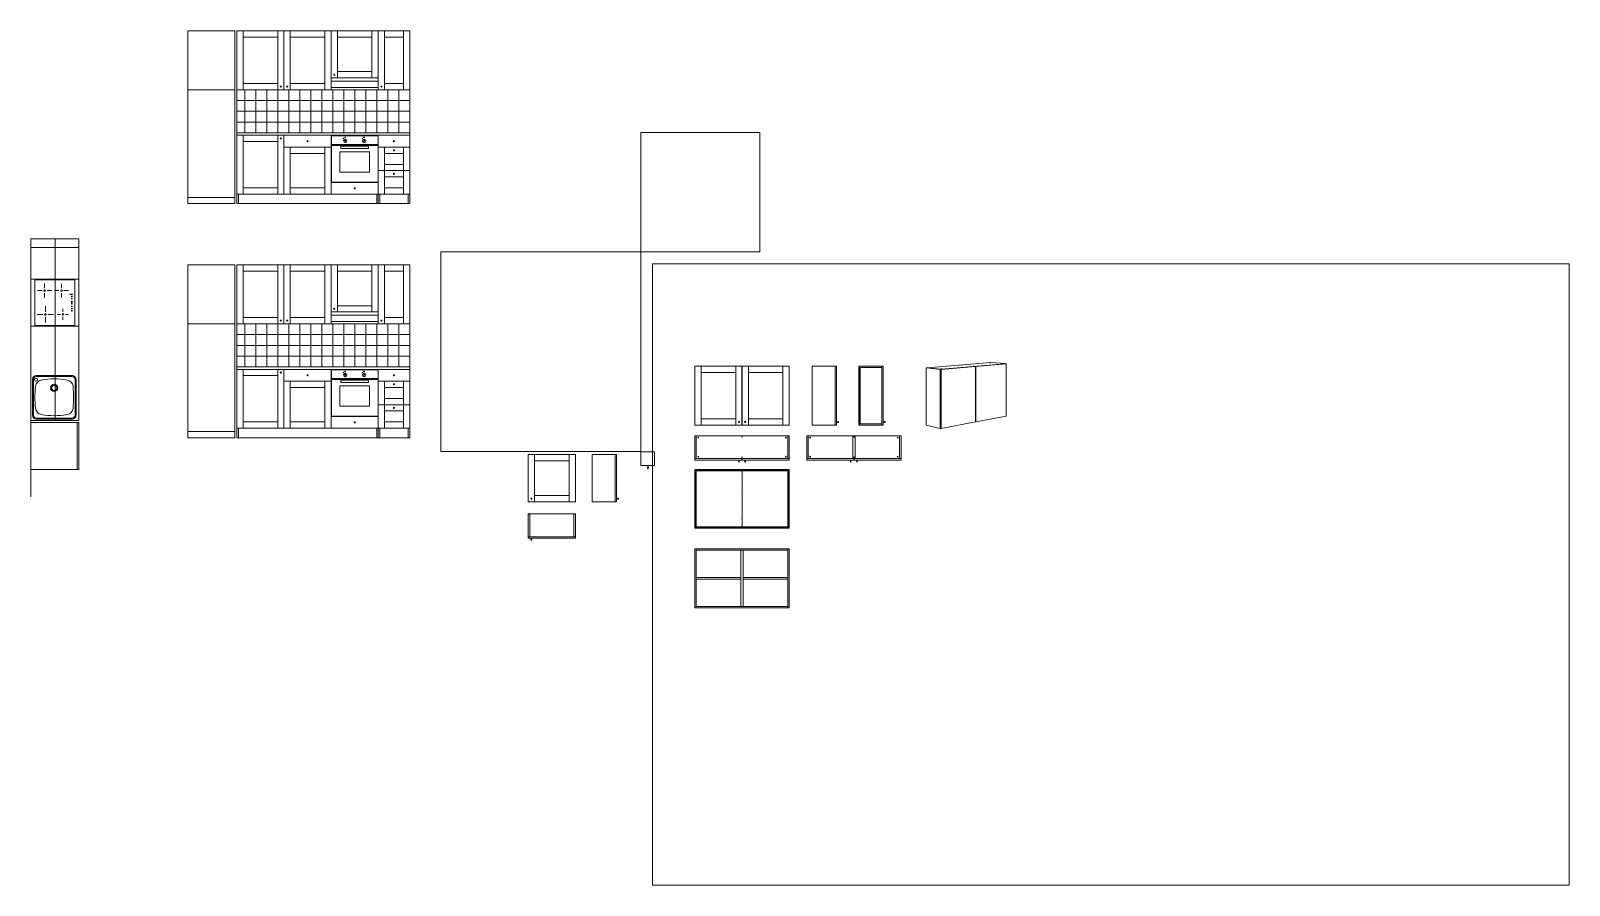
# Model space of a CAD drawing. Header units: metres. Extents: x -6.4 to 35.9, y -8.9 to 6.5.
# Drawn here: x -6.43 to 13.15, y -5.53 to 5.34 of the extents above; entities that cross this region are included whole.
import ezdxf

# ---------------------------------------------------------------- set-up
doc = ezdxf.new("R2010")
doc.units = ezdxf.units.M
doc.header["$MEASUREMENT"] = 0
doc.header["$XCLIPFRAME"] = 0
doc.layers.add('__', color=7, linetype='Continuous')
for name, color, linetype, lineweight in [('A-FURN-BATH_Num_Penna__251_Num_Penna__251_Num_Penna__2_Num_Penna__251_Num_Penna__251_Num_Penna__251_Num_Penna__251_Num_Penna__251_Num_Penna__251_Num_Penna__251_Num_Penna__251', 251, 'Continuous', 18), ('A-FURN_Num_Penna__251_Num_Penna__251_Num_Penna__2_Num_Penna__251_Num_Penna__251_Num_Penna__251_Num_Penna__251_Num_Penna__251_Num_Penna__251_Num_Penna__251_Num_Penna__251', 251, 'Continuous', 18), ('A-FURN_Num_Penna__252_Num_Penna__252_Num_Penna__3_Num_Penna__252_Num_Penna__252_Num_Penna__252_Num_Penna__252_Num_Penna__252_Num_Penna__252_Num_Penna__252_Num_Penna__252', 252, 'Continuous', 18), ('A-FURN_Num_Penna__252_Num_Penna__252_Num_Penna__3_Num_Penna__252_Num_Penna__252_Num_Penna__252_Num_Penna__252_Num_Penna__252_Num_Penna__252_Num_Penna__252_Num_Penna__82', 82, 'Continuous', 18), ('A-FURN_Num_Penna__252_Num_Penna__252_Num_Penna__3_Num_Penna__252_Num_Penna__252_Num_Penna__252_Num_Penna__252_Num_Penna__252_Num_Penna__252_Num_Penna__5_Num_Penna__5', 5, 'Continuous', 18), ('A-FURN_Num_Penna__8_Num_Penna__8_Num_Penna__8_Num_Penna__8_Num_Penna__8_Num_Penna__8_Num_Penna__8_Num_Penna__8_Num_Penna__8_Num_Penna__8', 8, 'Continuous', 18), ('A-SECT-PATT_Num_Penna__5_Num_Penna__5_Num_Penna__5_Num_Penna__5_Num_Penna__5_Num_Penna__5_Num_Penna__5_Num_Penna__5_Num_Penna__5_Num_Penna__5', 5, 'Continuous', 18), ('A-SECT-PATT_Num_Penna__6_Num_Penna__6_Num_Penna__6_Num_Penna__6_Num_Penna__6_Num_Penna__6_Num_Penna__6_Num_Penna__6_Num_Penna__6_Num_Penna__6', 6, 'Continuous', 18), ('AA - pareti sezionate_Num_Penna__7_Num_Penna__7_Num_Penna__7_Num_Penna__7_Num_Penna__7_Num_Penna__7_Num_Penna__7_Num_Penna__7_Num_Penna__7_Num_Penna__7', 7, 'Continuous', 18), ('J-arredo_Num_Penna__8_Num_Penna__8_Num_Penna__8_Num_Penna__8_Num_Penna__8_Num_Penna__8_Num_Penna__8_Num_Penna__8_Num_Penna__8_Num_Penna__8', 8, 'Continuous', 18), ('PDF10_Solid Fills_Num_Penna__5_Num_Penna__5_Num_Penna__5_Num_Penna__5', 5, 'Continuous', 18), ('PDF10_Solid Fills_Num_Penna__82_Num_Penna__82_Num_Penna__82_Num_Penna__82', 82, 'Continuous', 18), ('PDF16_Geometry_Num_Penna__5_Num_Penna__5_Num_Penna__5_Num_Penna__5_Num_Penna__5_Num_Penna__5_Num_Penna__5_Num_Penna__3_Num_Penna__3_Num_Penna__3', 3, 'Continuous', 18), ('PDF16_Geometry_Num_Penna__5_Num_Penna__5_Num_Penna__5_Num_Penna__5_Num_Penna__5_Num_Penna__5_Num_Penna__5_Num_Penna__5_Num_Penna__5_Num_Penna__5', 5, 'Continuous', 18), ('PDF16_Geometry_Num_Penna__6_Num_Penna__6_Num_Penna__3_Num_Penna__3_Num_Penna__3_Num_Penna__3_Num_Penna__3_Num_Penna__3_Num_Penna__3_Num_Penna__3', 3, 'Continuous', 18), ('PDF16_Geometry_Num_Penna__6_Num_Penna__6_Num_Penna__6_Num_Penna__3_Num_Penna__3_Num_Penna__3_Num_Penna__3_Num_Penna__3_Num_Penna__3_Num_Penna__3', 3, 'Continuous', 18), ('PDF16_Geometry_Num_Penna__6_Num_Penna__6_Num_Penna__6_Num_Penna__3_Num_Penna__3_Num_Penna__3_Num_Penna__3_Num_Penna__3_Num_Penna__9_Num_Penna__9', 9, 'Continuous', 18), ('PDF16_Geometry_Num_Penna__6_Num_Penna__6_Num_Penna__6_Num_Penna__6_Num_Penna__6_Num_Penna__6_Num_Penna__6_Num_Penna__6_Num_Penna__6_Num_Penna__6', 6, 'Continuous', 18), ('PDF16_Geometry_Num_Penna__6_Num_Penna__6_Num_Penna__6_Num_Penna__6_Num_Penna__6_Num_Penna__6_Num_Penna__6_Num_Penna__6_Num_Penna__9_Num_Penna__9', 9, 'Continuous', 18), ('PDF_Geometry_Num_Penna__7_Num_Penna__7_Num_Penna__3_Num_Penna__3_Num_Penna__3_Num_Penna__3_Num_Penna__3_Num_Penna__3_Num_Penna__6_Num_Penna__6', 6, 'Continuous', 18), ('PDF_Geometry_Num_Penna__7_Num_Penna__7_Num_Penna__3_Num_Penna__6_Num_Penna__6_Num_Penna__6_Num_Penna__6_Num_Penna__6_Num_Penna__6_Num_Penna__6', 6, 'Continuous', 18), ('PDF_Geometry_Num_Penna__7_Num_Penna__7_Num_Penna__7_Num_Penna__7_Num_Penna__7_Num_Penna__7_Num_Penna__7_Num_Penna__7_Num_Penna__7_Num_Penna__7', 7, 'Continuous', 18)]:
    doc.layers.add(name, color=color, linetype=linetype, lineweight=lineweight)
picture_1 = doc.add_image_def('image1.jpg', size_in_pixel=(500, 500))
picture_2 = doc.add_image_def('image2.jpg', size_in_pixel=(500, 500))
picture_3 = doc.add_image_def('image3.jpg', size_in_pixel=(500, 500))

msp = doc.modelspace()

# ---------------------------------------------------------------- linework, layer by layer
at = {"layer": 'A-FURN-BATH_Num_Penna__251_Num_Penna__251_Num_Penna__2_Num_Penna__251_Num_Penna__251_Num_Penna__251_Num_Penna__251_Num_Penna__251_Num_Penna__251_Num_Penna__251_Num_Penna__251', "color": 251, "linetype": 'Continuous', "lineweight": 18}
for p, q in [((-6.41, 0.904), (-6.41, 0.447)), ((-6.398, 0.904), (-6.398, 0.447)), ((-6.361, 0.952), (-5.905, 0.952)), ((-6.361, 0.94), (-5.905, 0.94)), ((-5.868, 0.906), (-5.868, 0.447)), ((-5.856, 0.903), (-5.856, 0.447)), ((-6.361, 0.411), (-5.905, 0.411)), ((-6.361, 0.398), (-5.905, 0.398)), ((-6.432, 0.38), (-5.822, 0.38)), ((-6.432, 0.355), (-5.822, 0.355))]:
    msp.add_line(p, q, dxfattribs=at)
for centre, radius in [((-6.366, 0.899), 0.0198), ((-6.133, 0.794), 0.0464), ((-6.133, 0.794), 0.0336)]:
    msp.add_circle(centre, radius, dxfattribs=at)
for centre, radius, start, end in [((-6.361, 0.903), 0.0488, 90.0019, 180.0019), ((-6.361, 0.903), 0.0366, 90.0019, 180.0019), ((-5.014, 0.675), 1.365, 174.0822, 180.001), ((-6.281, 0.805), 0.0915, 100.3812, 172.77), ((-6.133, -0.005), 0.915, 90, 100.3812), ((-6.133, -0.005), 0.915, 79.6188, 90), ((-5.984, 0.805), 0.0915, 7.23, 79.6188), ((-5.905, 0.903), 0.0488, 0.0019, 90.0019), ((-5.905, 0.903), 0.0366, 0.0019, 90.0019), ((-7.252, 0.675), 1.365, 359.999, 5.9178), ((-5.014, 0.675), 1.365, 179.999, 185.9178), ((-7.252, 0.675), 1.365, 354.0822, 0.001), ((-6.361, 0.447), 0.0488, 180, 270), ((-6.361, 0.447), 0.0366, 180, 270), ((-6.281, 0.546), 0.0915, 187.23, 259.6188), ((-6.133, 1.356), 0.915, 259.6188, 270), ((-6.133, 1.356), 0.915, 270, 280.3812), ((-5.984, 0.546), 0.0915, 280.3812, 352.77), ((-5.905, 0.447), 0.0488, 270, 0), ((-5.905, 0.447), 0.0366, 270, 0)]:
    msp.add_arc(centre, radius, start, end, dxfattribs=at)
at = {"layer": 'A-FURN_Num_Penna__251_Num_Penna__251_Num_Penna__2_Num_Penna__251_Num_Penna__251_Num_Penna__251_Num_Penna__251_Num_Penna__251_Num_Penna__251_Num_Penna__251_Num_Penna__251', "color": 251, "linetype": 'Continuous', "lineweight": 18}
for p, q in [((-5.822, 2.69), (-6.432, 2.69)), ((-5.822, 2.58), (-6.432, 2.58)), ((-5.822, 0.38), (-5.822, 2.69)), ((-6.38, 1.59), (-6.38, 2.17)), ((-6.38, 2.17), (-5.873, 2.17)), ((-5.873, 2.17), (-5.873, 1.59)), ((-6.285, 2.032), (-6.345, 2.032)), ((-6.255, 2.062), (-6.255, 2.122)), ((-6.255, 2.002), (-6.255, 1.942)), ((-6.225, 2.032), (-6.165, 2.032)), ((-6.073, 2.032), (-6.129, 2.032)), ((-6.041, 2.063), (-6.041, 2.12)), ((-6.041, 2), (-6.041, 1.944)), ((-6.009, 2.032), (-5.953, 2.032)), ((-5.914, 1.954), (-5.914, 1.961)), ((-5.914, 1.961), (-5.907, 1.961)), ((-5.907, 1.961), (-5.907, 1.954)), ((-6.246, 1.763), (-6.246, 1.834)), ((-6.022, 1.762), (-6.022, 1.8)), ((-5.915, 1.9), (-5.907, 1.9)), ((-5.907, 1.954), (-5.914, 1.954)), ((-5.914, 1.927), (-5.914, 1.934)), ((-5.914, 1.934), (-5.907, 1.934)), ((-5.907, 1.927), (-5.914, 1.927)), ((-5.914, 1.869), (-5.914, 1.894)), ((-5.914, 1.894), (-5.907, 1.894)), ((-5.907, 1.869), (-5.914, 1.869)), ((-5.914, 1.829), (-5.914, 1.836)), ((-5.914, 1.836), (-5.907, 1.836)), ((-5.907, 1.829), (-5.914, 1.829)), ((-5.914, 1.802), (-5.914, 1.808)), ((-5.914, 1.808), (-5.907, 1.808)), ((-5.907, 1.802), (-5.914, 1.802)), ((-5.911, 1.896), (-5.911, 1.904)), ((-5.911, 1.858), (-5.911, 1.866)), ((-5.907, 1.934), (-5.907, 1.927)), ((-5.907, 1.894), (-5.907, 1.869)), ((-5.907, 1.836), (-5.907, 1.829)), ((-5.907, 1.808), (-5.907, 1.802)), ((-5.873, 1.59), (-6.38, 1.59)), ((-6.278, 1.73), (-6.35, 1.73)), ((-6.246, 1.698), (-6.246, 1.626)), ((-6.213, 1.73), (-6.142, 1.73)), ((-6.054, 1.73), (-6.092, 1.73)), ((-6.022, 1.698), (-6.022, 1.661)), ((-5.99, 1.73), (-5.952, 1.73)), ((-5.84, -0.245), (-5.84, 0.355)), ((-5.822, -0.245), (-5.822, 0.355)), ((-6.432, -0.245), (-5.822, -0.245))]:
    msp.add_line(p, q, dxfattribs=at)
for centre, radius in [((-6.255, 2.032), 0.0101), ((-6.041, 2.032), 0.0101), ((-5.931, 1.985), 0.00389), ((-5.91, 1.985), 0.00521), ((-5.91, 1.777), 0.00521), ((-6.246, 1.73), 0.0101), ((-6.022, 1.73), 0.0101)]:
    msp.add_circle(centre, radius, dxfattribs=at)
at = {"layer": 'A-FURN_Num_Penna__252_Num_Penna__252_Num_Penna__3_Num_Penna__252_Num_Penna__252_Num_Penna__252_Num_Penna__252_Num_Penna__252_Num_Penna__252_Num_Penna__252_Num_Penna__252', "color": 252, "linetype": 'Continuous', "lineweight": 18}
for p, q in [((-6.122, 0.38), (-6.122, 2.69)), ((-6.432, 2.18), (-5.822, 2.18)), ((-6.432, 1.58), (-5.822, 1.58))]:
    msp.add_line(p, q, dxfattribs=at)
at = {"layer": 'A-FURN_Num_Penna__252_Num_Penna__252_Num_Penna__3_Num_Penna__252_Num_Penna__252_Num_Penna__252_Num_Penna__252_Num_Penna__252_Num_Penna__252_Num_Penna__252_Num_Penna__82', "color": 82, "linetype": 'Continuous', "lineweight": 18}
for p, q in [((1.482, 2.374), (13.149, 2.374)), ((1.482, -5.533), (1.482, 2.374)), ((13.149, 2.374), (13.149, -5.533)), ((2.606, -1.619), (2.039, -1.619)), ((2.606, -1.637), (2.039, -1.637)), ((3.203, -1.619), (2.636, -1.619)), ((3.203, -1.637), (2.636, -1.637)), ((13.149, -5.533), (1.482, -5.533))]:
    msp.add_line(p, q, dxfattribs=at)
at = {"layer": 'A-FURN_Num_Penna__252_Num_Penna__252_Num_Penna__3_Num_Penna__252_Num_Penna__252_Num_Penna__252_Num_Penna__252_Num_Penna__252_Num_Penna__252_Num_Penna__5_Num_Penna__5', "color": 5, "linetype": 'Continuous', "lineweight": 18}
for centre in [(2.032, -0.253), (2.032, -0.357), (2.229, -0.253), (2.425, -0.253), (2.621, -0.253), (2.621, -0.37), (2.817, -0.253), (3.014, -0.253), (3.21, -0.253), (3.21, -0.357), (2.032, -0.461), (2.032, -0.565), (2.621, -0.493), (3.21, -0.461), (3.21, -0.565), (2.032, -0.669), (2.032, -0.773), (2.621, -0.617), (2.621, -0.74), (3.21, -0.669), (3.21, -0.773), (2.032, -0.877), (2.621, -0.864), (3.21, -0.877), (2.032, -0.981), (2.229, -0.981), (2.425, -0.981), (2.621, -0.981), (2.817, -0.981), (3.014, -0.981), (3.21, -0.981)]:
    msp.add_circle(centre, 0.0015, dxfattribs=at)
at = {"layer": 'A-FURN_Num_Penna__8_Num_Penna__8_Num_Penna__8_Num_Penna__8_Num_Penna__8_Num_Penna__8_Num_Penna__8_Num_Penna__8_Num_Penna__8_Num_Penna__8', "color": 8, "linetype": 'Continuous', "lineweight": 18}
for p, q in [((-6.432, 1.61), (-6.432, 2.69)), ((-6.432, 1.61), (-6.432, 0.95)), ((-6.432, 0.17), (-6.432, 0.95))]:
    msp.add_line(p, q, dxfattribs=at)
at = {"layer": 'A-SECT-PATT_Num_Penna__5_Num_Penna__5_Num_Penna__5_Num_Penna__5_Num_Penna__5_Num_Penna__5_Num_Penna__5_Num_Penna__5_Num_Penna__5_Num_Penna__5', "color": 5, "linetype": 'Continuous', "lineweight": 18}
for centre in [(2.581, 0.361), (2.661, 0.361)]:
    msp.add_circle(centre, 0.007, dxfattribs=at)
at = {"layer": 'A-SECT-PATT_Num_Penna__6_Num_Penna__6_Num_Penna__6_Num_Penna__6_Num_Penna__6_Num_Penna__6_Num_Penna__6_Num_Penna__6_Num_Penna__6_Num_Penna__6', "color": 6, "linetype": 'Continuous', "lineweight": 18}
for p, q in [((-4.434, 5.339), (-4.434, 3.139)), ((-3.834, 5.339), (-4.434, 5.339)), ((-3.834, 5.339), (-3.834, 3.139)), ((-3.809, 5.339), (-1.609, 5.339)), ((-3.809, 5.339), (-3.809, 4.589)), ((-3.729, 5.339), (-3.729, 4.589)), ((-3.289, 5.339), (-3.289, 4.589)), ((-3.209, 5.339), (-3.209, 4.589)), ((-3.129, 5.339), (-3.129, 4.589)), ((-2.689, 5.339), (-2.689, 4.589)), ((-2.609, 5.339), (-2.609, 4.589)), ((-2.529, 5.339), (-2.529, 4.739)), ((-2.089, 5.339), (-2.089, 4.739)), ((-2.009, 5.339), (-2.009, 4.589)), ((-1.929, 5.339), (-1.929, 4.589)), ((-1.689, 5.339), (-1.689, 4.589)), ((-1.609, 5.339), (-1.609, 3.139)), ((-3.729, 5.259), (-3.289, 5.259)), ((-3.129, 5.259), (-2.689, 5.259)), ((-2.529, 5.259), (-2.089, 5.259)), ((-1.929, 5.259), (-1.689, 5.259)), ((-2.609, 4.739), (-2.009, 4.739)), ((-2.529, 4.819), (-2.089, 4.819)), ((-3.834, 4.589), (-4.434, 4.589)), ((-3.809, 4.589), (-1.609, 4.589)), ((-3.809, 4.589), (-3.809, 4.039)), ((-3.729, 4.669), (-3.289, 4.669)), ((-3.709, 4.589), (-3.709, 4.039)), ((-3.569, 4.589), (-3.569, 4.039)), ((-3.429, 4.589), (-3.429, 4.039)), ((-3.289, 4.589), (-3.289, 4.039)), ((-3.149, 4.589), (-3.149, 4.039)), ((-3.129, 4.669), (-2.689, 4.669)), ((-3.009, 4.589), (-3.009, 4.039)), ((-2.869, 4.589), (-2.869, 4.039)), ((-2.729, 4.589), (-2.729, 4.039)), ((-2.609, 4.699), (-2.009, 4.699)), ((-2.609, 4.619), (-2.009, 4.619)), ((-2.589, 4.589), (-2.589, 4.039)), ((-2.449, 4.589), (-2.449, 4.039)), ((-2.309, 4.589), (-2.309, 4.039)), ((-2.169, 4.589), (-2.169, 4.039)), ((-2.029, 4.589), (-2.029, 4.039)), ((-1.929, 4.669), (-1.689, 4.669)), ((-1.889, 4.589), (-1.889, 4.039)), ((-1.749, 4.589), (-1.749, 4.039)), ((-1.609, 4.451), (-3.809, 4.451)), ((-1.609, 4.314), (-3.809, 4.314)), ((-1.609, 4.176), (-3.809, 4.176)), ((-1.609, 4.039), (-3.809, 4.039)), ((-3.809, 4.039), (-3.809, 3.259)), ((-1.609, 4.009), (-3.809, 4.009)), ((-3.729, 4.009), (-3.729, 3.259)), ((-3.289, 3.929), (-3.729, 3.929)), ((-3.289, 4.009), (-3.289, 3.259)), ((-3.209, 4.009), (-3.209, 3.259)), ((-2.609, 4.009), (-2.609, 3.259)), ((-2.606, 4.003), (-2.012, 4.003)), ((-2.606, 4.003), (-2.606, 3.414)), ((-2.429, 3.915), (-2.436, 3.958)), ((-2.434, 3.987), (-2.424, 3.987)), ((-2.434, 3.979), (-2.434, 3.987)), ((-2.424, 3.979), (-2.434, 3.979)), ((-2.429, 3.915), (-2.422, 3.958)), ((-2.424, 3.987), (-2.424, 3.979)), ((-2.409, 4.039), (-1.609, 4.039)), ((-2.189, 3.915), (-2.196, 3.958)), ((-2.195, 3.987), (-2.184, 3.987)), ((-2.195, 3.979), (-2.195, 3.987)), ((-2.184, 3.979), (-2.195, 3.979)), ((-2.189, 3.915), (-2.183, 3.958)), ((-2.184, 3.987), (-2.184, 3.979)), ((-2.012, 4.003), (-2.012, 3.414)), ((-2.009, 4.009), (-2.009, 3.139)), ((-2.609, 3.859), (-3.209, 3.859)), ((-3.129, 3.859), (-3.129, 3.259)), ((-2.689, 3.779), (-3.129, 3.779)), ((-2.689, 3.859), (-2.689, 3.259)), ((-2.606, 3.893), (-2.012, 3.893)), ((-2.606, 3.88), (-2.012, 3.88)), ((-2.499, 3.799), (-2.119, 3.799)), ((-2.499, 3.541), (-2.499, 3.799)), ((-2.486, 3.87), (-2.132, 3.87)), ((-2.486, 3.841), (-2.486, 3.87)), ((-2.132, 3.841), (-2.486, 3.841)), ((-2.132, 3.87), (-2.132, 3.841)), ((-2.119, 3.799), (-2.119, 3.541)), ((-1.609, 3.859), (-2.009, 3.859)), ((-1.929, 3.859), (-1.929, 3.259)), ((-1.689, 3.779), (-1.929, 3.779)), ((-1.689, 3.859), (-1.689, 3.259)), ((-2.119, 3.541), (-2.499, 3.541)), ((-2.009, 3.559), (-1.609, 3.559)), ((-1.689, 3.639), (-1.929, 3.639)), ((-3.289, 3.339), (-3.729, 3.339)), ((-2.689, 3.339), (-3.129, 3.339)), ((-2.009, 3.409), (-2.609, 3.409)), ((-2.606, 3.414), (-2.012, 3.414)), ((-1.689, 3.479), (-1.929, 3.479)), ((-1.689, 3.339), (-1.929, 3.339)), ((-3.834, 3.219), (-4.434, 3.219)), ((-3.834, 3.139), (-4.434, 3.139)), ((-1.609, 3.259), (-3.809, 3.259)), ((-3.809, 3.259), (-3.809, 3.139)), ((-1.609, 3.139), (-3.809, 3.139)), ((-3.789, 3.259), (-3.789, 3.139)), ((-2.029, 3.259), (-2.029, 3.139)), ((-1.989, 3.259), (-1.989, 3.139)), ((-1.629, 3.259), (-1.629, 3.139)), ((-4.434, 2.361), (-4.434, 0.161)), ((-3.834, 2.361), (-4.434, 2.361)), ((-3.834, 2.361), (-3.834, 0.161)), ((-3.809, 2.361), (-1.609, 2.361)), ((-3.809, 2.361), (-3.809, 1.611)), ((-3.729, 2.361), (-3.729, 1.611)), ((-3.289, 2.361), (-3.289, 1.611)), ((-3.209, 2.361), (-3.209, 1.611)), ((-3.129, 2.361), (-3.129, 1.611)), ((-2.689, 2.361), (-2.689, 1.611)), ((-2.609, 2.361), (-2.609, 1.611)), ((-2.529, 2.361), (-2.529, 1.761)), ((-2.089, 2.361), (-2.089, 1.761)), ((-2.009, 2.361), (-2.009, 1.611)), ((-1.929, 2.361), (-1.929, 1.611)), ((-1.689, 2.361), (-1.689, 1.611)), ((-1.609, 2.361), (-1.609, 0.161)), ((-3.729, 2.281), (-3.289, 2.281)), ((-3.129, 2.281), (-2.689, 2.281)), ((-2.529, 2.281), (-2.089, 2.281)), ((-1.929, 2.281), (-1.689, 2.281)), ((-2.529, 1.841), (-2.089, 1.841)), ((-3.834, 1.611), (-4.434, 1.611)), ((-3.809, 1.611), (-1.609, 1.611)), ((-3.809, 1.611), (-3.809, 1.061)), ((-3.729, 1.691), (-3.289, 1.691)), ((-3.709, 1.611), (-3.709, 1.061)), ((-3.569, 1.611), (-3.569, 1.061)), ((-3.429, 1.611), (-3.429, 1.061)), ((-3.289, 1.611), (-3.289, 1.061)), ((-3.149, 1.611), (-3.149, 1.061)), ((-3.129, 1.691), (-2.689, 1.691)), ((-3.009, 1.611), (-3.009, 1.061)), ((-2.869, 1.611), (-2.869, 1.061)), ((-2.729, 1.611), (-2.729, 1.061)), ((-2.609, 1.761), (-2.009, 1.761)), ((-2.609, 1.721), (-2.009, 1.721)), ((-2.609, 1.641), (-2.009, 1.641)), ((-2.589, 1.611), (-2.589, 1.061)), ((-2.449, 1.611), (-2.449, 1.061)), ((-2.309, 1.611), (-2.309, 1.061)), ((-2.169, 1.611), (-2.169, 1.061)), ((-2.029, 1.611), (-2.029, 1.061)), ((-1.929, 1.691), (-1.689, 1.691)), ((-1.889, 1.611), (-1.889, 1.061)), ((-1.749, 1.611), (-1.749, 1.061)), ((-1.609, 1.473), (-3.809, 1.473)), ((-1.609, 1.336), (-3.809, 1.336)), ((-1.609, 1.198), (-3.809, 1.198)), ((-1.609, 1.061), (-3.809, 1.061)), ((-3.809, 1.061), (-3.809, 0.281)), ((-1.609, 1.031), (-3.809, 1.031)), ((-3.729, 1.031), (-3.729, 0.281)), ((-3.289, 1.031), (-3.289, 0.281)), ((-3.209, 1.031), (-3.209, 0.281)), ((-2.609, 1.031), (-2.609, 0.281)), ((-2.606, 1.025), (-2.012, 1.025)), ((-2.606, 1.025), (-2.606, 0.436)), ((-2.429, 0.937), (-2.436, 0.979)), ((-2.434, 1.009), (-2.424, 1.009)), ((-2.434, 1), (-2.434, 1.009)), ((-2.424, 1), (-2.434, 1)), ((-2.429, 0.937), (-2.422, 0.979)), ((-2.424, 1.009), (-2.424, 1)), ((-2.409, 1.061), (-1.609, 1.061)), ((-2.189, 0.937), (-2.196, 0.979)), ((-2.195, 1.009), (-2.184, 1.009)), ((-2.195, 1), (-2.195, 1.009)), ((-2.184, 1), (-2.195, 1)), ((-2.189, 0.937), (-2.183, 0.979)), ((-2.184, 1.009), (-2.184, 1)), ((-2.012, 1.025), (-2.012, 0.436)), ((-2.009, 1.031), (-2.009, 0.161)), ((2.101, 1.071), (2.101, 0.321)), ((2.101, 0.991), (2.541, 0.991)), ((2.541, 1.071), (2.541, 0.321)), ((2.619, 1.071), (2.619, 0.321)), ((2.623, 1.071), (2.623, 0.321)), ((2.701, 1.071), (2.701, 0.321)), ((2.701, 0.991), (3.141, 0.991)), ((3.141, 1.071), (3.141, 0.321)), ((-3.289, 0.951), (-3.729, 0.951)), ((-2.609, 0.881), (-3.209, 0.881)), ((-3.129, 0.881), (-3.129, 0.281)), ((-2.689, 0.801), (-3.129, 0.801)), ((-2.689, 0.881), (-2.689, 0.281)), ((-2.606, 0.915), (-2.012, 0.915)), ((-2.606, 0.902), (-2.012, 0.902)), ((-2.499, 0.821), (-2.119, 0.821)), ((-2.499, 0.563), (-2.499, 0.821)), ((-2.486, 0.892), (-2.132, 0.892)), ((-2.486, 0.863), (-2.486, 0.892)), ((-2.132, 0.863), (-2.486, 0.863)), ((-2.132, 0.892), (-2.132, 0.863)), ((-2.119, 0.821), (-2.119, 0.563)), ((-1.609, 0.881), (-2.009, 0.881)), ((-1.929, 0.881), (-1.929, 0.281)), ((-1.689, 0.801), (-1.929, 0.801)), ((-1.689, 0.881), (-1.689, 0.281)), ((-1.689, 0.661), (-1.929, 0.661)), ((-2.009, 0.431), (-2.609, 0.431)), ((-2.606, 0.436), (-2.012, 0.436)), ((-2.119, 0.563), (-2.499, 0.563)), ((-2.009, 0.581), (-1.609, 0.581)), ((-1.689, 0.501), (-1.929, 0.501)), ((2.101, 0.401), (2.541, 0.401)), ((2.701, 0.401), (3.141, 0.401)), ((-3.834, 0.241), (-4.434, 0.241)), ((-1.609, 0.281), (-3.809, 0.281)), ((-3.809, 0.281), (-3.809, 0.161)), ((-3.789, 0.281), (-3.789, 0.161)), ((-3.289, 0.361), (-3.729, 0.361)), ((-2.689, 0.361), (-3.129, 0.361)), ((-2.029, 0.281), (-2.029, 0.161)), ((-1.989, 0.281), (-1.989, 0.161)), ((-1.689, 0.361), (-1.929, 0.361)), ((-1.629, 0.281), (-1.629, 0.161)), ((-3.834, 0.161), (-4.434, 0.161)), ((-1.609, 0.161), (-3.809, 0.161)), ((-0.1, -0.054), (0.5, -0.054)), ((-0.1, -0.054), (-0.1, -0.654)), ((-0.02, -0.054), (-0.02, -0.654)), ((-0.02, -0.134), (0.42, -0.134)), ((0.42, -0.054), (0.42, -0.654)), ((0.5, -0.054), (0.5, -0.654)), ((-0.02, -0.574), (0.42, -0.574)), ((-0.1, -0.654), (0.5, -0.654))]:
    msp.add_line(p, q, dxfattribs=at)
for centre, radius in [((-2.569, 4.779), 0.007), ((-3.249, 4.629), 0.007), ((-3.169, 4.629), 0.007), ((-1.969, 4.629), 0.007), ((-3.249, 3.969), 0.007), ((-2.909, 3.934), 0.007), ((-2.452, 3.971), 0.00318), ((-2.429, 3.937), 0.0218), ((-2.212, 3.971), 0.00318), ((-2.189, 3.937), 0.0218), ((-1.809, 3.934), 0.007), ((-1.809, 3.819), 0.007), ((-1.809, 3.519), 0.007), ((-2.309, 3.334), 0.007), ((-2.569, 1.801), 0.007), ((-3.249, 1.651), 0.007), ((-3.169, 1.651), 0.007), ((-1.969, 1.651), 0.007), ((-3.249, 0.991), 0.007), ((-2.452, 0.993), 0.00318), ((-2.429, 0.959), 0.0218), ((-2.212, 0.993), 0.00318), ((-2.189, 0.959), 0.0218), ((-2.909, 0.956), 0.007), ((-1.809, 0.956), 0.007), ((-1.809, 0.841), 0.007), ((-1.809, 0.541), 0.007), ((-2.309, 0.356), 0.007), ((-0.06, -0.614), 0.007)]:
    msp.add_circle(centre, radius, dxfattribs=at)
at = {"layer": 'AA - pareti sezionate_Num_Penna__7_Num_Penna__7_Num_Penna__7_Num_Penna__7_Num_Penna__7_Num_Penna__7_Num_Penna__7_Num_Penna__7_Num_Penna__7_Num_Penna__7', "color": 7, "linetype": 'Continuous', "lineweight": 18}
msp.add_line((-6.432, -0.59), (-6.432, 2.69), dxfattribs=at)
at = {"layer": 'J-arredo_Num_Penna__8_Num_Penna__8_Num_Penna__8_Num_Penna__8_Num_Penna__8_Num_Penna__8_Num_Penna__8_Num_Penna__8_Num_Penna__8_Num_Penna__8', "color": 8, "linetype": 'Continuous', "lineweight": 18}
msp.add_line((-6.432, 0.15), (-6.432, -0.54), dxfattribs=at)
at = {"layer": 'PDF10_Solid Fills_Num_Penna__5_Num_Penna__5_Num_Penna__5_Num_Penna__5', "color": 5, "linetype": 'Continuous', "lineweight": 18}
for p, q in [((2.067, 0.163), (2.062, 0.163)), ((2.067, 0.162), (2.062, 0.162)), ((2.62, 0.169), (2.621, 0.17)), ((2.62, 0.169), (2.621, 0.168)), ((2.621, 0.17), (2.622, 0.17)), ((2.621, 0.168), (2.622, 0.168)), ((2.622, 0.169), (2.622, 0.17)), ((2.622, 0.169), (2.622, 0.168)), ((3.176, 0.163), (3.181, 0.163)), ((3.176, 0.162), (3.181, 0.162)), ((3.49, 0.163), (3.485, 0.163)), ((3.49, 0.162), (3.485, 0.162)), ((4.043, 0.169), (4.044, 0.17)), ((4.043, 0.169), (4.044, 0.168)), ((4.044, 0.17), (4.045, 0.17)), ((4.044, 0.168), (4.045, 0.168)), ((4.046, 0.169), (4.045, 0.17)), ((4.046, 0.169), (4.045, 0.168)), ((4.599, 0.163), (4.604, 0.163)), ((4.599, 0.162), (4.604, 0.162)), ((2.067, -0.079), (2.062, -0.079)), ((2.067, -0.08), (2.062, -0.08)), ((2.62, -0.087), (2.621, -0.086)), ((2.62, -0.087), (2.621, -0.088)), ((2.621, -0.086), (2.622, -0.086)), ((2.621, -0.088), (2.622, -0.088)), ((2.622, -0.087), (2.622, -0.086)), ((2.622, -0.087), (2.622, -0.088)), ((3.176, -0.079), (3.181, -0.079)), ((3.176, -0.08), (3.181, -0.08)), ((3.49, -0.079), (3.485, -0.079)), ((3.49, -0.08), (3.485, -0.08)), ((4.043, -0.087), (4.044, -0.086)), ((4.043, -0.087), (4.044, -0.088)), ((4.044, -0.086), (4.045, -0.086)), ((4.044, -0.088), (4.045, -0.088)), ((4.046, -0.087), (4.045, -0.086)), ((4.046, -0.087), (4.045, -0.088)), ((4.599, -0.079), (4.604, -0.079)), ((4.599, -0.08), (4.604, -0.08))]:
    msp.add_line(p, q, dxfattribs=at)
for centre, radius in [((2.064, 0.162), 0.005), ((2.621, 0.169), 0.003), ((3.178, 0.162), 0.005), ((3.487, 0.162), 0.005), ((4.044, 0.169), 0.003), ((4.601, 0.162), 0.005), ((2.064, -0.08), 0.005), ((2.621, -0.087), 0.003), ((3.178, -0.08), 0.005), ((3.487, -0.08), 0.005), ((4.044, -0.087), 0.003), ((4.601, -0.08), 0.005)]:
    msp.add_circle(centre, radius, dxfattribs=at)
for centre, start, end in [((2.062, 0.162), 90, 270), ((2.067, 0.162), 270, 90), ((3.176, 0.162), 90, 270), ((3.181, 0.162), 270, 90), ((3.485, 0.162), 90, 270), ((3.49, 0.162), 270, 90), ((4.599, 0.162), 90, 270), ((4.604, 0.162), 270, 90), ((2.062, -0.08), 90, 270), ((2.067, -0.08), 270, 90), ((3.176, -0.08), 90, 270), ((3.181, -0.08), 270, 90), ((3.485, -0.08), 90, 270), ((3.49, -0.08), 270, 90), ((4.599, -0.08), 90, 270), ((4.604, -0.08), 270, 90)]:
    msp.add_arc(centre, 0.0005, start, end, dxfattribs=at)
at = {"layer": 'PDF10_Solid Fills_Num_Penna__82_Num_Penna__82_Num_Penna__82_Num_Penna__82', "color": 82, "linetype": 'Continuous', "lineweight": 18}
for p, q in [((2.059, 0.163), (2.059, 0.163)), ((2.059, 0.162), (2.059, 0.162)), ((2.069, 0.163), (2.069, 0.163)), ((2.069, 0.162), (2.069, 0.162)), ((3.173, 0.163), (3.173, 0.163)), ((3.173, 0.162), (3.173, 0.162)), ((3.183, 0.163), (3.183, 0.163)), ((3.183, 0.162), (3.183, 0.162)), ((3.483, 0.163), (3.482, 0.163)), ((3.483, 0.162), (3.482, 0.162)), ((3.492, 0.163), (3.492, 0.163)), ((3.492, 0.162), (3.492, 0.162)), ((4.596, 0.163), (4.597, 0.163)), ((4.596, 0.162), (4.597, 0.162)), ((4.606, 0.163), (4.606, 0.163)), ((4.606, 0.162), (4.606, 0.162))]:
    msp.add_line(p, q, dxfattribs=at)
at = {"layer": 'PDF16_Geometry_Num_Penna__5_Num_Penna__5_Num_Penna__5_Num_Penna__5_Num_Penna__5_Num_Penna__5_Num_Penna__5_Num_Penna__3_Num_Penna__3_Num_Penna__3', "color": 3, "linetype": 'Continuous', "lineweight": 18}
for p, q in [((2.619, 1.071), (2.623, 1.071)), ((2.619, 0.321), (2.623, 0.321))]:
    msp.add_line(p, q, dxfattribs=at)
at = {"layer": 'PDF16_Geometry_Num_Penna__5_Num_Penna__5_Num_Penna__5_Num_Penna__5_Num_Penna__5_Num_Penna__5_Num_Penna__5_Num_Penna__5_Num_Penna__5_Num_Penna__5', "color": 5, "linetype": 'Continuous', "lineweight": 18}
for p, q in [((3.827, 0.365), (3.823, 0.365)), ((3.823, 0.365), (3.823, 0.356)), ((3.827, 0.356), (3.823, 0.356)), ((3.827, 0.365), (3.827, 0.356)), ((3.84, 0.364), (3.828, 0.364)), ((3.84, 0.358), (3.828, 0.358)), ((3.844, 0.368), (3.84, 0.364)), ((3.844, 0.354), (3.84, 0.358)), ((3.848, 0.368), (3.844, 0.368)), ((3.844, 0.368), (3.844, 0.354)), ((3.848, 0.354), (3.844, 0.354)), ((3.848, 0.368), (3.848, 0.354)), ((4.422, 0.365), (4.418, 0.365)), ((4.418, 0.365), (4.418, 0.356)), ((4.422, 0.356), (4.418, 0.356)), ((4.422, 0.365), (4.422, 0.356)), ((4.435, 0.364), (4.423, 0.364)), ((4.435, 0.358), (4.423, 0.358)), ((4.439, 0.368), (4.435, 0.364)), ((4.439, 0.354), (4.435, 0.358)), ((4.443, 0.368), (4.439, 0.368)), ((4.439, 0.368), (4.439, 0.354)), ((4.443, 0.354), (4.439, 0.354)), ((4.443, 0.368), (4.443, 0.354)), ((2.574, -0.144), (2.578, -0.14)), ((2.588, -0.144), (2.574, -0.144)), ((2.574, -0.148), (2.574, -0.144)), ((2.588, -0.148), (2.574, -0.148)), ((2.586, -0.123), (2.577, -0.123)), ((2.577, -0.127), (2.577, -0.123)), ((2.586, -0.127), (2.577, -0.127)), ((2.578, -0.14), (2.578, -0.128)), ((2.584, -0.14), (2.584, -0.128)), ((2.588, -0.144), (2.584, -0.14)), ((2.586, -0.127), (2.586, -0.123)), ((2.588, -0.148), (2.588, -0.144)), ((2.654, -0.144), (2.658, -0.14)), ((2.668, -0.144), (2.654, -0.144)), ((2.654, -0.148), (2.654, -0.144)), ((2.668, -0.148), (2.654, -0.148)), ((2.666, -0.123), (2.657, -0.123)), ((2.657, -0.127), (2.657, -0.123)), ((2.666, -0.127), (2.657, -0.127)), ((2.658, -0.14), (2.658, -0.128)), ((2.664, -0.14), (2.664, -0.128)), ((2.668, -0.144), (2.664, -0.14)), ((2.666, -0.127), (2.666, -0.123)), ((2.668, -0.148), (2.668, -0.144)), ((3.997, -0.144), (4.001, -0.14)), ((4.011, -0.144), (3.997, -0.144)), ((3.997, -0.148), (3.997, -0.144)), ((4.011, -0.148), (3.997, -0.148)), ((4.009, -0.123), (4, -0.123)), ((4, -0.127), (4, -0.123)), ((4.009, -0.127), (4, -0.127)), ((4.001, -0.14), (4.001, -0.128)), ((4.007, -0.14), (4.007, -0.128)), ((4.011, -0.144), (4.007, -0.14)), ((4.009, -0.127), (4.009, -0.123)), ((4.011, -0.148), (4.011, -0.144)), ((4.077, -0.144), (4.081, -0.14)), ((4.091, -0.144), (4.077, -0.144)), ((4.077, -0.148), (4.077, -0.144)), ((4.091, -0.148), (4.077, -0.148)), ((4.089, -0.123), (4.08, -0.123)), ((4.08, -0.127), (4.08, -0.123)), ((4.089, -0.127), (4.08, -0.127)), ((4.081, -0.14), (4.081, -0.128)), ((4.087, -0.14), (4.087, -0.128)), ((4.091, -0.144), (4.087, -0.14)), ((4.089, -0.127), (4.089, -0.123)), ((4.091, -0.148), (4.091, -0.144)), ((1.417, -0.211), (1.417, -0.215)), ((1.417, -0.211), (1.431, -0.211)), ((1.417, -0.215), (1.431, -0.215)), ((1.417, -0.215), (1.421, -0.219)), ((1.419, -0.232), (1.419, -0.236)), ((1.419, -0.232), (1.428, -0.232)), ((1.419, -0.236), (1.428, -0.236)), ((1.421, -0.219), (1.421, -0.231)), ((1.431, -0.215), (1.427, -0.219)), ((1.427, -0.219), (1.427, -0.231)), ((1.428, -0.232), (1.428, -0.236)), ((1.431, -0.211), (1.431, -0.215)), ((1.028, -0.609), (1.025, -0.609)), ((1.025, -0.609), (1.025, -0.618)), ((1.028, -0.618), (1.025, -0.618)), ((1.028, -0.609), (1.028, -0.618)), ((1.041, -0.611), (1.03, -0.611)), ((1.041, -0.617), (1.03, -0.617)), ((1.046, -0.607), (1.041, -0.611)), ((1.046, -0.621), (1.041, -0.617)), ((1.05, -0.607), (1.046, -0.607)), ((1.046, -0.607), (1.046, -0.621)), ((1.05, -0.621), (1.046, -0.621)), ((1.05, -0.607), (1.05, -0.621)), ((-0.067, -1.14), (-0.063, -1.136)), ((-0.053, -1.14), (-0.067, -1.14)), ((-0.067, -1.144), (-0.067, -1.14)), ((-0.053, -1.144), (-0.067, -1.144)), ((-0.056, -1.119), (-0.065, -1.119)), ((-0.065, -1.123), (-0.065, -1.119)), ((-0.056, -1.123), (-0.065, -1.123)), ((-0.063, -1.136), (-0.063, -1.124)), ((-0.057, -1.136), (-0.057, -1.124)), ((-0.053, -1.14), (-0.057, -1.136)), ((-0.056, -1.123), (-0.056, -1.119)), ((-0.053, -1.144), (-0.053, -1.14))]:
    msp.add_line(p, q, dxfattribs=at)
for centre, start, end in [((3.828, 0.365), 180, 270), ((3.828, 0.356), 90, 180), ((4.423, 0.365), 180, 270), ((4.423, 0.356), 90, 180), ((2.577, -0.128), 0, 90), ((2.586, -0.128), 90, 180), ((2.657, -0.128), 0, 90), ((2.666, -0.128), 90, 180), ((4, -0.128), 0, 90), ((4.009, -0.128), 90, 180), ((4.08, -0.128), 0, 90), ((4.089, -0.128), 90, 180), ((1.419, -0.231), 270, 0), ((1.428, -0.231), 180, 270), ((1.03, -0.609), 180, 270), ((1.03, -0.618), 90, 180), ((-0.065, -1.124), 0, 90), ((-0.056, -1.124), 90, 180)]:
    msp.add_arc(centre, 0.00148, start, end, dxfattribs=at)
at = {"layer": 'PDF16_Geometry_Num_Penna__6_Num_Penna__6_Num_Penna__3_Num_Penna__3_Num_Penna__3_Num_Penna__3_Num_Penna__3_Num_Penna__3_Num_Penna__3_Num_Penna__3', "color": 3, "linetype": 'Continuous', "lineweight": 18}
for p, q in [((2.026, 0.187), (2.039, 0.187)), ((3.203, 0.187), (3.217, 0.187)), ((3.449, 0.187), (3.462, 0.187)), ((4.626, 0.187), (4.64, 0.187)), ((-0.096, -0.809), (-0.082, -0.809)), ((0.482, -0.809), (0.495, -0.809))]:
    msp.add_line(p, q, dxfattribs=at)
at = {"layer": 'PDF16_Geometry_Num_Penna__6_Num_Penna__6_Num_Penna__6_Num_Penna__3_Num_Penna__3_Num_Penna__3_Num_Penna__3_Num_Penna__3_Num_Penna__3_Num_Penna__3', "color": 3, "linetype": 'Continuous', "lineweight": 18}
for p, q in [((2.026, -0.242), (2.039, -0.242)), ((2.026, -0.26), (3.217, -0.26)), ((2.039, -0.246), (2.039, -0.987)), ((3.203, -0.242), (3.217, -0.242)), ((3.203, -0.246), (3.203, -0.987)), ((2.026, -0.974), (3.217, -0.974)), ((2.026, -0.992), (2.039, -0.992)), ((3.203, -0.992), (3.217, -0.992))]:
    msp.add_line(p, q, dxfattribs=at)
at = {"layer": 'PDF16_Geometry_Num_Penna__6_Num_Penna__6_Num_Penna__6_Num_Penna__3_Num_Penna__3_Num_Penna__3_Num_Penna__3_Num_Penna__3_Num_Penna__9_Num_Penna__9', "color": 9, "linetype": 'Continuous', "lineweight": 18}
for p, q in [((2.026, -0.253), (3.217, -0.253)), ((2.032, -0.246), (2.032, -0.987)), ((3.21, -0.246), (3.21, -0.987)), ((2.026, -0.981), (3.217, -0.981))]:
    msp.add_line(p, q, dxfattribs=at)
at = {"layer": 'PDF16_Geometry_Num_Penna__6_Num_Penna__6_Num_Penna__6_Num_Penna__6_Num_Penna__6_Num_Penna__6_Num_Penna__6_Num_Penna__6_Num_Penna__6_Num_Penna__6', "color": 6, "linetype": 'Continuous', "lineweight": 18}
for p, q in [((2.021, 1.071), (2.619, 1.071)), ((2.021, 1.071), (2.021, 0.321)), ((2.623, 1.071), (3.221, 1.071)), ((3.221, 1.071), (3.221, 0.321)), ((3.513, 0.321), (3.513, 1.071)), ((3.513, 1.071), (3.823, 1.071)), ((3.805, 1.071), (3.805, 0.321)), ((3.823, 1.071), (3.823, 0.321)), ((4.108, 0.321), (4.108, 1.071)), ((4.108, 1.071), (4.418, 1.071)), ((4.108, 1.066), (4.113, 1.066)), ((4.113, 0.325), (4.113, 1.066)), ((4.113, 1.053), (4.4, 1.053)), ((4.126, 0.339), (4.126, 1.053)), ((4.4, 1.071), (4.4, 0.321)), ((4.418, 1.071), (4.418, 0.321)), ((2.021, 0.321), (2.619, 0.321)), ((2.623, 0.321), (3.221, 0.321)), ((3.513, 0.321), (3.823, 0.321)), ((4.108, 0.325), (4.113, 0.325)), ((4.108, 0.321), (4.418, 0.321)), ((4.113, 0.339), (4.4, 0.339)), ((2.021, 0.187), (2.026, 0.187)), ((2.021, 0.187), (2.021, -0.123)), ((2.026, 0.187), (2.026, 0.183)), ((2.026, 0.183), (2.039, 0.183)), ((2.039, 0.187), (2.039, -0.105)), ((2.039, 0.187), (3.203, 0.187)), ((3.203, 0.187), (3.203, -0.105)), ((3.217, 0.183), (3.203, 0.183)), ((3.217, 0.187), (3.217, 0.183)), ((3.217, 0.187), (3.221, 0.187)), ((3.221, 0.187), (3.221, -0.123)), ((3.444, 0.187), (3.449, 0.187)), ((3.444, 0.187), (3.444, -0.123)), ((3.449, 0.187), (3.449, 0.183)), ((3.449, 0.183), (4.64, 0.183)), ((3.462, 0.187), (3.462, -0.105)), ((3.462, 0.187), (4.626, 0.187)), ((4.626, 0.187), (4.626, -0.105)), ((4.64, 0.187), (4.64, 0.183)), ((4.64, 0.187), (4.644, 0.187)), ((4.644, 0.187), (4.644, -0.123)), ((0.715, -0.654), (0.715, -0.054)), ((0.715, -0.054), (1.025, -0.054)), ((1.007, -0.054), (1.007, -0.654)), ((1.025, -0.054), (1.025, -0.654)), ((2.021, -0.105), (3.221, -0.105)), ((2.021, -0.123), (2.619, -0.123)), ((2.619, -0.123), (2.619, -0.105)), ((2.623, -0.123), (2.623, -0.105)), ((2.623, -0.123), (3.221, -0.123)), ((3.444, -0.105), (4.644, -0.105)), ((3.444, -0.123), (4.042, -0.123)), ((4.042, -0.123), (4.042, -0.105)), ((4.046, -0.123), (4.046, -0.105)), ((4.046, -0.123), (4.644, -0.123)), ((2.021, -0.242), (2.021, -0.992)), ((2.021, -0.242), (2.026, -0.242)), ((2.026, -0.242), (2.026, -0.992)), ((2.026, -0.246), (2.039, -0.246)), ((2.039, -0.242), (3.203, -0.242)), ((2.039, -0.246), (3.203, -0.246)), ((3.203, -0.246), (3.217, -0.246)), ((3.217, -0.242), (3.217, -0.992)), ((3.217, -0.242), (3.221, -0.242)), ((3.221, -0.242), (3.221, -0.992)), ((0.715, -0.654), (1.025, -0.654)), ((-0.1, -0.809), (-0.096, -0.809)), ((-0.1, -0.809), (-0.1, -1.119)), ((-0.096, -0.809), (-0.096, -0.813)), ((-0.096, -0.813), (-0.082, -0.813)), ((-0.082, -0.809), (-0.082, -1.101)), ((-0.082, -0.809), (0.482, -0.809)), ((0.482, -0.809), (0.482, -1.101)), ((0.495, -0.813), (0.482, -0.813)), ((0.495, -0.809), (0.495, -0.813)), ((0.495, -0.809), (0.5, -0.809)), ((0.5, -0.809), (0.5, -1.119)), ((-0.1, -1.101), (0.5, -1.101)), ((-0.1, -1.119), (0.5, -1.119)), ((2.021, -0.992), (2.026, -0.992)), ((2.026, -0.987), (2.039, -0.987)), ((2.039, -0.987), (2.039, -0.992)), ((2.039, -0.987), (3.203, -0.987)), ((2.039, -0.992), (3.203, -0.992)), ((3.203, -0.987), (3.217, -0.987)), ((3.203, -0.987), (3.203, -0.992)), ((3.217, -0.992), (3.221, -0.992)), ((2.021, -1.253), (3.221, -1.253)), ((2.021, -1.253), (2.021, -2.003)), ((2.039, -1.253), (2.039, -2.003)), ((2.039, -1.271), (3.203, -1.271)), ((3.203, -1.253), (3.203, -2.003)), ((3.221, -1.253), (3.221, -2.003)), ((2.021, -2.003), (3.221, -2.003)), ((2.039, -1.985), (3.203, -1.985))]:
    msp.add_line(p, q, dxfattribs=at)
at = {"layer": 'PDF16_Geometry_Num_Penna__6_Num_Penna__6_Num_Penna__6_Num_Penna__6_Num_Penna__6_Num_Penna__6_Num_Penna__6_Num_Penna__6_Num_Penna__9_Num_Penna__9', "color": 9, "linetype": 'Continuous', "lineweight": 18}
msp.add_line((2.621, -0.26), (2.621, -0.974), dxfattribs=at)
at = {"layer": 'PDF_Geometry_Num_Penna__7_Num_Penna__7_Num_Penna__3_Num_Penna__3_Num_Penna__3_Num_Penna__3_Num_Penna__3_Num_Penna__3_Num_Penna__6_Num_Penna__6', "color": 6, "linetype": 'Continuous', "lineweight": 18}
for p, q in [((4.029, 0.183), (4.029, -0.105)), ((4.059, 0.183), (4.059, -0.105)), ((2.606, -1.271), (2.606, -1.985)), ((2.636, -1.271), (2.636, -1.985))]:
    msp.add_line(p, q, dxfattribs=at)
at = {"layer": 'PDF_Geometry_Num_Penna__7_Num_Penna__7_Num_Penna__3_Num_Penna__6_Num_Penna__6_Num_Penna__6_Num_Penna__6_Num_Penna__6_Num_Penna__6_Num_Penna__6', "color": 6, "linetype": 'Continuous', "lineweight": 18}
for p, q in [((2.039, -0.242), (2.039, -0.246)), ((3.203, -0.242), (3.203, -0.246))]:
    msp.add_line(p, q, dxfattribs=at)
at = {"layer": 'PDF_Geometry_Num_Penna__7_Num_Penna__7_Num_Penna__7_Num_Penna__7_Num_Penna__7_Num_Penna__7_Num_Penna__7_Num_Penna__7_Num_Penna__7_Num_Penna__7', "color": 7, "linetype": 'Continuous', "lineweight": 18, "flags": 128}
for points in [[(4.967, 1.05), (4.964, 1.05)], [(4.964, 0.321), (4.964, 1.05)], [(4.964, 1.049), (5.145, 1.03)], [(4.969, 1.05), (4.967, 1.05)], [(4.978, 1.051), (4.969, 1.05)], [(4.978, 1.051), (5.157, 1.032)], [(5.781, 1.118), (4.979, 1.051)], [(5.015, 1.051), (5.014, 1.051), (5.014, 1.051), (5.014, 1.051), (5.014, 1.051)], [(5.024, 1.052), (5.026, 1.052)], [(5.025, 1.052), (5.024, 1.052)], [(5.026, 1.052), (5.025, 1.052)], [(5.157, 1.03), (5.157, 1.032), (5.144, 1.031)], [(5.144, 1.031), (5.144, 0.279)], [(5.157, 0.278), (5.157, 1.028), (5.147, 1.03)], [(5.157, 1.032), (5.962, 1.102)], [(5.157, 1.028), (5.593, 1.067), (5.583, 1.068)], [(5.163, 1.037), (5.166, 1.037)], [(5.164, 1.037), (5.163, 1.037)], [(5.166, 1.037), (5.166, 1.037), (5.164, 1.037)], [(5.593, 0.361), (5.593, 1.067)], [(5.982, 1.101), (5.595, 1.067)], [(5.595, 1.067), (5.595, 0.361)], [(5.775, 1.115), (5.773, 1.114)], [(5.773, 1.114), (5.774, 1.115)], [(5.774, 1.115), (5.775, 1.115)], [(5.781, 1.118), (5.789, 1.118)], [(5.789, 1.118), (5.787, 1.119)], [(5.787, 1.119), (5.789, 1.119)], [(5.972, 1.104), (5.789, 1.119)], [(5.925, 1.103), (5.925, 1.102), (5.925, 1.102), (5.925, 1.102), (5.924, 1.102), (5.923, 1.102), (5.922, 1.102), (5.921, 1.102), (5.919, 1.102), (5.918, 1.102), (5.916, 1.102), (5.915, 1.102), (5.914, 1.102), (5.913, 1.102), (5.912, 1.102), (5.912, 1.102), (5.912, 1.102), (5.912, 1.103)], [(5.916, 1.103), (5.914, 1.102)], [(5.915, 1.103), (5.916, 1.103)], [(5.962, 1.101), (5.962, 1.103), (5.972, 1.104)], [(5.962, 1.102), (5.962, 1.101)], [(5.972, 1.102), (5.972, 1.104)], [(5.982, 1.101), (5.972, 1.102)], [(5.982, 0.435), (5.982, 1.101)], [(5.593, 0.362), (5.595, 0.361), (5.982, 0.435)], [(5.144, 0.279), (4.964, 0.321)], [(5.149, 0.28), (5.144, 0.279)], [(5.593, 0.361), (5.157, 0.278), (5.147, 0.281)]]:
    msp.add_lwpolyline(points, dxfattribs=at)
for points in [[(5.026, 1.052, 0.00869), (5.026, 1.052, -0.111293), (5.028, 1.051), (5.028, 1.051), (5.028, 1.051, -0.085717), (5.015, 1.051), (5.014, 1.051), (5.014, 1.051), (5.014, 1.051, -0.155735), (5.015, 1.052, -0.04671), (5.024, 1.052), (5.024, 1.052)], [(5.028, 1.051), (5.028, 1.051), (5.028, 1.051), (5.027, 1.051), (5.027, 1.051), (5.025, 1.05, -0.092217), (5.014, 1.051), (5.014, 1.051)], [(5.028, 1.051), (5.028, 1.051), (5.027, 1.051), (5.027, 1.051, -0.054268), (5.015, 1.05), (5.015, 1.051)], [(5.017, 1.051, 0.001042), (5.018, 1.052, -0.044932), (5.023, 1.052), (5.023, 1.052)], [(5.024, 1.052), (5.024, 1.052), (5.024, 1.052), (5.024, 1.052, 0.045243), (5.019, 1.051)], [(5.163, 1.037), (5.163, 1.037, 0.046548), (5.155, 1.037, 0.188887), (5.153, 1.037), (5.153, 1.036), (5.154, 1.036), (5.155, 1.036, 0.089176), (5.168, 1.037), (5.168, 1.037), (5.168, 1.037, 0.118608), (5.166, 1.037, 0.005225), (5.165, 1.037)], [(5.168, 1.036), (5.168, 1.036), (5.168, 1.036), (5.167, 1.036), (5.166, 1.036), (5.165, 1.036, -0.092028), (5.153, 1.036), (5.153, 1.036)], [(5.168, 1.037), (5.168, 1.036), (5.168, 1.036), (5.167, 1.036), (5.167, 1.036, -0.05557), (5.155, 1.036), (5.154, 1.036)], [(5.164, 1.037), (5.164, 1.037, 0.045029), (5.159, 1.037)], [(5.775, 1.115), (5.775, 1.115, 0.016105), (5.773, 1.114), (5.773, 1.114)], [(5.774, 1.115), (5.775, 1.115, -0.051691), (5.779, 1.115), (5.779, 1.115, -0.010361), (5.779, 1.115)], [(5.78, 1.115, -0.015942), (5.78, 1.115), (5.78, 1.115), (5.78, 1.115, 0.049745), (5.776, 1.115)], [(5.925, 1.102), (5.925, 1.102), (5.925, 1.102), (5.924, 1.102), (5.923, 1.102, -0.08508), (5.912, 1.102), (5.912, 1.102)], [(5.916, 1.103), (5.916, 1.103, 0.016325), (5.914, 1.102), (5.914, 1.102)], [(5.915, 1.103), (5.916, 1.103, -0.05168), (5.92, 1.103)]]:
    msp.add_lwpolyline(points, format="xyb", dxfattribs=at)
for points in [[(5.017, 1.051, 0.014502), (5.018, 1.051, 0.023469)], [(5.023, 1.052), (5.023, 1.052), (5.023, 1.052), (5.023, 1.052), (5.023, 1.052), (5.023, 1.052, 0.077955)], [(5.024, 1.052, 0.005409), (5.024, 1.052, 0.23926)], [(5.157, 1.037), (5.157, 1.037, 0.018912)], [(5.771, 1.115), (5.771, 1.114, 0.107445), (5.784, 1.114), (5.784, 1.115), (5.783, 1.115), (5.783, 1.115), (5.783, 1.115, 0.065846), (5.772, 1.115, 0.099585)], [(5.771, 1.114), (5.771, 1.114), (5.771, 1.114), (5.771, 1.114), (5.771, 1.114), (5.772, 1.114), (5.773, 1.114), (5.774, 1.114), (5.775, 1.114), (5.777, 1.114), (5.778, 1.114), (5.78, 1.114), (5.781, 1.114), (5.782, 1.114), (5.783, 1.114), (5.783, 1.114), (5.784, 1.114), (5.784, 1.114), (5.784, 1.114, -0.147711), (5.782, 1.114, -0.084321), (5.771, 1.114)], [(5.776, 1.115, -0.021663), (5.776, 1.115, -0.012059), (5.775, 1.115)], [(5.925, 1.103, 0.194313), (5.924, 1.103), (5.924, 1.103, 0.065426), (5.913, 1.103, 0.097674), (5.912, 1.103, 0.111051)], [(5.917, 1.103, -0.01516), (5.917, 1.103, -0.012543), (5.916, 1.103)]]:
    msp.add_lwpolyline(points, format="xyb", close=True, dxfattribs=at)
for points in [[(5.154, 1.036), (5.154, 1.036), (5.153, 1.036), (5.153, 1.036), (5.153, 1.036), (5.154, 1.037)], [(5.415, 1.085), (5.416, 1.085), (5.416, 1.085), (5.417, 1.085), (5.416, 1.085), (5.416, 1.085), (5.415, 1.085), (5.414, 1.085), (5.413, 1.085), (5.412, 1.085), (5.411, 1.085), (5.41, 1.085), (5.409, 1.085), (5.409, 1.085), (5.409, 1.085), (5.41, 1.085), (5.41, 1.085), (5.411, 1.085), (5.412, 1.085), (5.413, 1.085), (5.414, 1.085)], [(5.574, 1.07), (5.574, 1.07), (5.575, 1.07), (5.575, 1.07), (5.575, 1.07), (5.574, 1.07), (5.573, 1.07), (5.572, 1.07), (5.571, 1.07), (5.57, 1.07), (5.569, 1.07), (5.568, 1.07), (5.568, 1.07), (5.567, 1.07), (5.567, 1.07), (5.568, 1.07), (5.568, 1.07), (5.569, 1.07), (5.57, 1.07), (5.572, 1.07), (5.573, 1.07)]]:
    msp.add_lwpolyline(points, close=True, dxfattribs=at)
at = {"layer": 'PDF_Geometry_Num_Penna__7_Num_Penna__7_Num_Penna__7_Num_Penna__7_Num_Penna__7_Num_Penna__7_Num_Penna__7_Num_Penna__7_Num_Penna__7_Num_Penna__7', "color": 7, "linetype": 'Continuous', "lineweight": 18}
for centre, radius, start, end in [((5.018, 1.051), 0.000274, 12.0328, 72.7882), ((5.022, 1.037), 0.015, 86.3997, 87.5349), ((5.162, 1.01), 0.0278, 89.6917, 100.2496), ((5.158, 1.039), 0.0022, 266.3661, 273.6339), ((5.157, 1.037), 0.000255, 9.7744, 76.2365), ((5.162, 1.035), 0.0024, 86.6707, 90.5686), ((5.162, 1.032), 0.00509, 87.1961, 90.497), ((5.162, 1.037), 0.000273, 348.4224, 70.6006), ((5.921, 1.083), 0.0201, 89.3353, 100.9331), ((5.92, 1.09), 0.013, 86.4106, 87.5639)]:
    msp.add_arc(centre, radius, start, end, dxfattribs=at)
for points in [[(5.017, 1.051), (5.018, 1.051), (5.017, 1.051), (5.017, 1.051)], [(5.017, 1.051), (5.017, 1.051), (5.017, 1.051), (5.017, 1.051)], [(5.017, 1.051), (5.017, 1.051), (5.017, 1.051), (5.017, 1.051)], [(5.017, 1.051), (5.017, 1.051), (5.017, 1.051), (5.017, 1.051)], [(5.019, 1.051), (5.019, 1.051), (5.018, 1.051), (5.019, 1.051)], [(5.019, 1.051), (5.019, 1.051), (5.018, 1.051), (5.018, 1.051)], [(5.018, 1.051), (5.018, 1.051), (5.018, 1.051), (5.018, 1.051)], [(5.019, 1.051), (5.019, 1.051), (5.019, 1.051), (5.019, 1.051)], [(5.023, 1.052), (5.023, 1.052), (5.023, 1.052), (5.023, 1.052)], [(5.023, 1.052), (5.024, 1.052), (5.024, 1.052), (5.024, 1.052)], [(5.024, 1.052), (5.024, 1.052), (5.024, 1.052), (5.024, 1.052)], [(5.024, 1.052), (5.024, 1.052), (5.024, 1.052), (5.024, 1.052)], [(5.024, 1.052), (5.024, 1.052), (5.024, 1.052), (5.024, 1.052)], [(5.024, 1.052), (5.024, 1.052), (5.024, 1.052), (5.024, 1.052)], [(5.024, 1.052), (5.024, 1.052), (5.024, 1.052), (5.024, 1.052)], [(5.024, 1.052), (5.024, 1.052), (5.024, 1.052), (5.024, 1.052)], [(5.028, 1.051), (5.028, 1.051), (5.028, 1.051), (5.028, 1.051)], [(5.157, 1.037), (5.158, 1.037), (5.157, 1.037), (5.157, 1.037)], [(5.157, 1.037), (5.157, 1.037), (5.157, 1.037), (5.157, 1.037)], [(5.157, 1.037), (5.157, 1.037), (5.157, 1.037), (5.157, 1.037)], [(5.157, 1.037), (5.157, 1.037), (5.157, 1.037), (5.157, 1.037)], [(5.157, 1.037), (5.157, 1.037), (5.157, 1.037), (5.157, 1.037)], [(5.157, 1.037), (5.157, 1.037), (5.157, 1.037), (5.157, 1.037)], [(5.159, 1.037), (5.159, 1.037), (5.158, 1.037), (5.158, 1.037)], [(5.158, 1.037), (5.158, 1.037), (5.158, 1.037), (5.158, 1.037)], [(5.158, 1.037), (5.158, 1.037), (5.158, 1.037), (5.158, 1.037)], [(5.163, 1.037), (5.163, 1.037), (5.163, 1.037), (5.163, 1.037)], [(5.163, 1.037), (5.163, 1.037), (5.163, 1.037), (5.163, 1.037)], [(5.163, 1.037), (5.163, 1.037), (5.163, 1.037), (5.163, 1.037)], [(5.164, 1.037), (5.164, 1.037), (5.163, 1.037), (5.163, 1.037)], [(5.163, 1.037), (5.164, 1.037), (5.163, 1.037), (5.163, 1.037)], [(5.164, 1.037), (5.164, 1.037), (5.164, 1.037), (5.164, 1.037)], [(5.164, 1.037), (5.164, 1.037), (5.164, 1.037), (5.164, 1.037)], [(5.164, 1.037), (5.164, 1.037), (5.164, 1.037), (5.164, 1.037)], [(5.164, 1.037), (5.164, 1.037), (5.164, 1.037), (5.164, 1.037)], [(5.164, 1.037), (5.164, 1.037), (5.164, 1.037), (5.164, 1.037)], [(5.164, 1.037), (5.164, 1.037), (5.164, 1.037), (5.164, 1.037)], [(5.775, 1.115), (5.775, 1.115), (5.775, 1.115), (5.775, 1.115)], [(5.776, 1.115), (5.776, 1.115), (5.776, 1.115), (5.776, 1.115)], [(5.779, 1.115), (5.779, 1.115), (5.779, 1.115), (5.779, 1.115)], [(5.779, 1.115), (5.779, 1.115), (5.78, 1.115), (5.78, 1.115)], [(5.779, 1.115), (5.779, 1.115), (5.779, 1.115), (5.779, 1.115)], [(5.78, 1.115), (5.78, 1.115), (5.78, 1.115), (5.78, 1.115)], [(5.78, 1.115), (5.78, 1.115), (5.78, 1.115), (5.78, 1.115)], [(5.78, 1.115), (5.78, 1.115), (5.78, 1.115), (5.78, 1.115)], [(5.78, 1.115), (5.78, 1.115), (5.78, 1.115), (5.78, 1.115)], [(5.78, 1.115), (5.78, 1.115), (5.78, 1.115), (5.78, 1.115)], [(5.78, 1.115), (5.78, 1.115), (5.78, 1.115), (5.78, 1.115)], [(5.783, 1.115), (5.783, 1.115), (5.783, 1.115), (5.783, 1.115)], [(5.783, 1.115), (5.783, 1.115), (5.783, 1.115), (5.783, 1.115)], [(5.917, 1.103), (5.917, 1.103), (5.917, 1.103), (5.917, 1.103)], [(5.92, 1.103), (5.92, 1.103), (5.92, 1.103), (5.92, 1.103)], [(5.92, 1.103), (5.92, 1.103), (5.92, 1.103), (5.92, 1.103)], [(5.92, 1.103), (5.92, 1.103), (5.92, 1.103), (5.92, 1.103)], [(5.92, 1.103), (5.92, 1.103), (5.92, 1.103), (5.92, 1.103)], [(5.921, 1.103), (5.921, 1.103), (5.921, 1.103), (5.921, 1.103)], [(5.921, 1.103), (5.921, 1.103), (5.921, 1.103), (5.921, 1.103)], [(5.921, 1.103), (5.921, 1.103), (5.921, 1.103), (5.921, 1.103)], [(5.921, 1.103), (5.921, 1.103), (5.921, 1.103), (5.921, 1.103)], [(5.921, 1.103), (5.921, 1.103), (5.921, 1.103), (5.921, 1.103)], [(5.921, 1.103), (5.921, 1.103), (5.921, 1.103), (5.921, 1.103)], [(5.921, 1.103), (5.921, 1.103), (5.921, 1.103), (5.921, 1.103)], [(5.921, 1.103), (5.921, 1.103), (5.921, 1.103), (5.921, 1.103)], [(5.924, 1.103), (5.925, 1.103), (5.924, 1.103), (5.924, 1.103)], [(5.924, 1.103), (5.924, 1.103), (5.924, 1.103), (5.924, 1.103)]]:
    msp.add_open_spline(points, degree=3, dxfattribs=at)

# ---------------------------------------------------------------- pictures from other files: only their frames are drawn
at = {"linetype": 'Continuous', "lineweight": 0}
image = msp.add_image(picture_3, insert=(1.331, 2.526), size_in_units=(1.517, 1.517), dxfattribs=at)
image.set_boundary_path([(-0.5, -0.5), (499.5, 499.5)])
at = {"layer": '__', "linetype": 'Continuous', "lineweight": 0}
image = msp.add_image(picture_1, insert=(1.331, -0.016), size_in_units=(2.542, 2.542), rotation=180, dxfattribs=at)
image.dxf.v_pixel = (0, 0.005084)
image.set_boundary_path([(-0.5, -0.5), (499.5, 499.5)])
image = msp.add_image(picture_2, insert=(1.331, -0.193), size_in_units=(0.176, 0.176), dxfattribs=at)
image.set_boundary_path([(-0.5, -0.5), (499.5, 499.5)])

doc.saveas('drawing.dxf')
